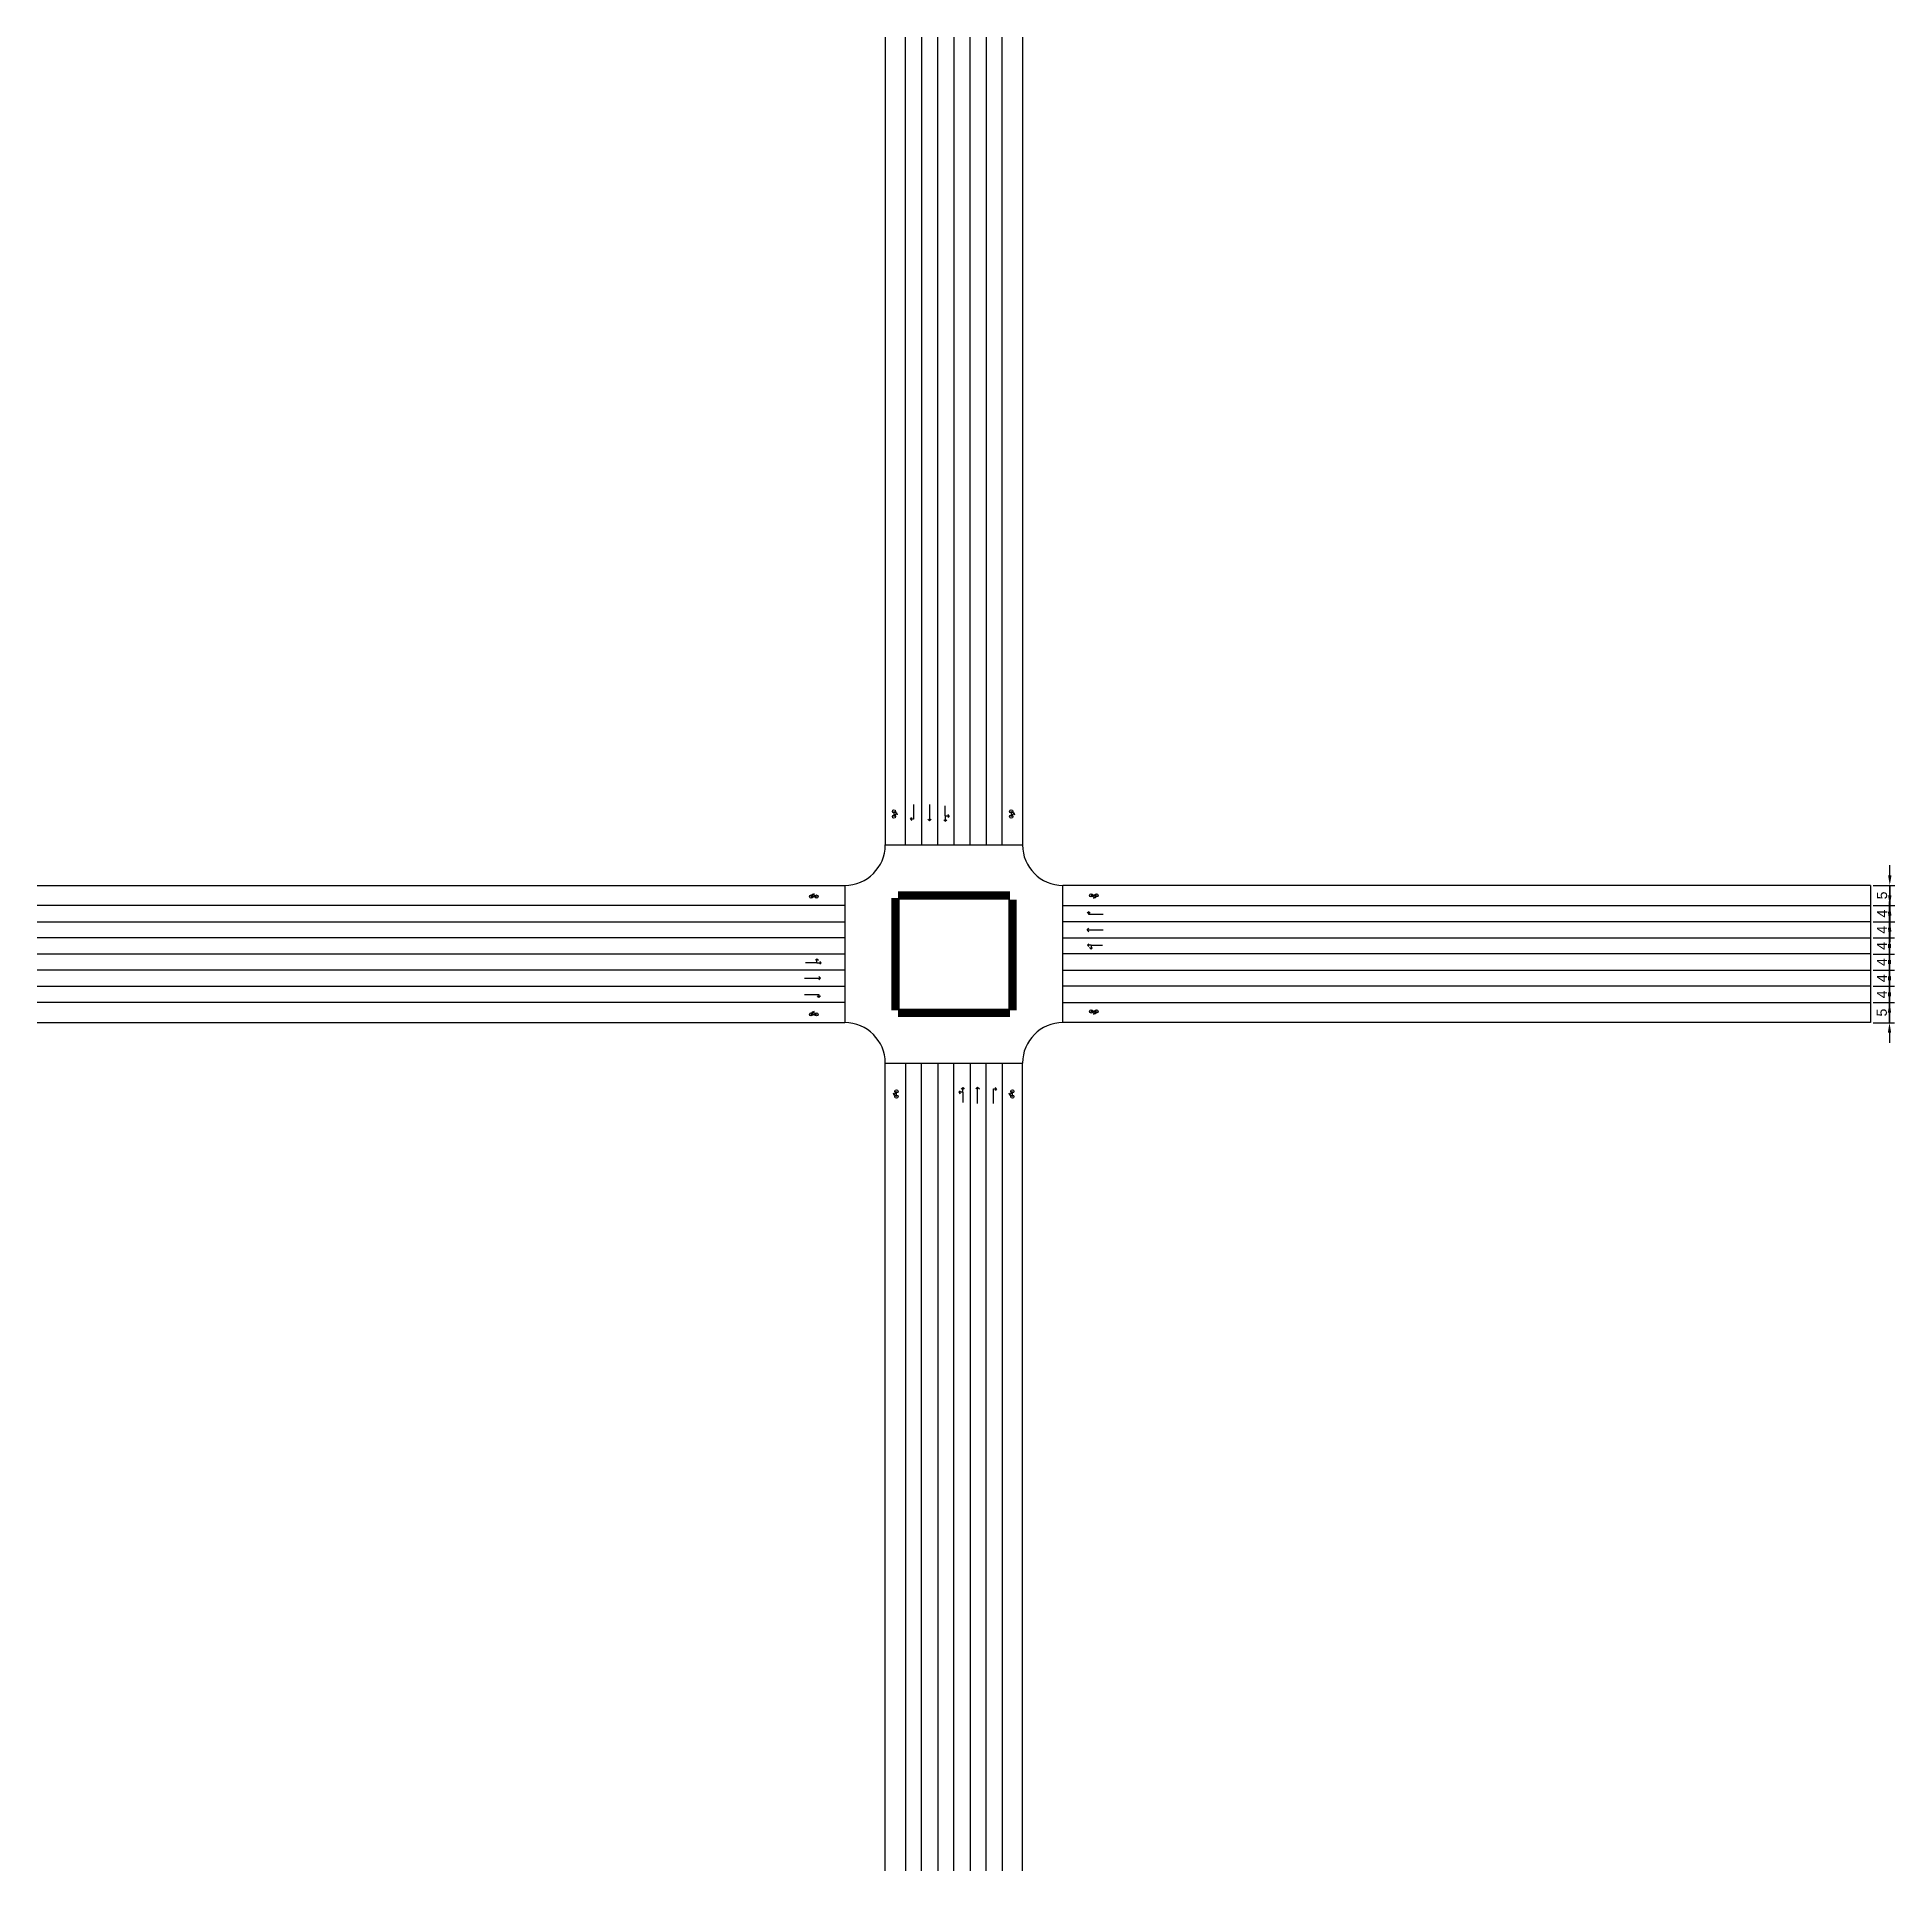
# Model space of a CAD drawing. Header units: millimetres. Extents: x 6201 to 6661, y 4861 to 5315.
import ezdxf

# ---------------------------------------------------------------- set-up
doc = ezdxf.new("R2010")
doc.units = ezdxf.units.MM
doc.styles.get("Standard").update_dxf_attribs({"font": 'arial.ttf'})
doc.dimstyles.new('ISO-25', dxfattribs={"dimtxt": 2.5, "dimasz": 2.5, "dimexe": 1.25, "dimexo": 0.625, "dimtad": 1, "dimtxsty": 'Standard', "dimcen": 2.5, "dimadec": 0, "dimazin": 0, "dimtfac": 1, "dimtmove": 0, "dimatfit": 3, "dimfxl": 1, "dimarcsym": 0})

msp = doc.modelspace()

# ---------------------------------------------------------------- blocks, each defined once
blk = doc.blocks.new('*D2')
at = {"color": 0, "lineweight": -2, "transparency": 16777216}
for p, q in [((6660, 5107.86), (6660, 5110.36)), ((6655.86, 5105.36), (6661.25, 5105.36)), ((6660, 5105.36), (6660, 5100.36)), ((6655.86, 5100.36), (6661.25, 5100.36)), ((6660, 5097.86), (6660, 5095.36))]:
    blk.add_line(p, q, dxfattribs=at)
at = {"color": 0, "transparency": 16777216}
for points in [[(6659.58, 5107.86), (6660.42, 5107.86), (6660, 5105.36)], [(6659.58, 5097.86), (6660.42, 5097.86), (6660, 5100.36)]]:
    blk.add_solid(points, dxfattribs=at)
at = {"layer": 'Defpoints', "color": 0, "transparency": 16777216}
for p in [(6655.24, 5105.36), (6655.24, 5100.36), (6660, 5100.36)]:
    blk.add_point(p, dxfattribs=at)
at = {"color": 0, "transparency": 16777216, "insert": (6658.1, 5102.86), "char_height": 2.5, "attachment_point": 5, "rotation": 90}
blk.add_mtext('5', dxfattribs=at)
blk = doc.blocks.new('*D3')
at = {"color": 0, "lineweight": -2, "transparency": 16777216}
for p, q in [((6660, 5102.86), (6660, 5105.36)), ((6655.86, 5100.36), (6661.25, 5100.36)), ((6660, 5100.36), (6660, 5096.36)), ((6655.86, 5096.36), (6661.25, 5096.36)), ((6660, 5093.86), (6660, 5091.36))]:
    blk.add_line(p, q, dxfattribs=at)
at = {"color": 0, "transparency": 16777216}
for points in [[(6659.58, 5102.86), (6660.42, 5102.86), (6660, 5100.36)], [(6659.58, 5093.86), (6660.42, 5093.86), (6660, 5096.36)]]:
    blk.add_solid(points, dxfattribs=at)
at = {"layer": 'Defpoints', "color": 0, "transparency": 16777216}
for p in [(6655.24, 5100.36), (6655.24, 5096.36), (6660, 5096.36)]:
    blk.add_point(p, dxfattribs=at)
at = {"color": 0, "transparency": 16777216, "insert": (6658.12, 5098.36), "char_height": 2.5, "attachment_point": 5, "rotation": 90}
blk.add_mtext('4', dxfattribs=at)
blk = doc.blocks.new('*D4')
at = {"color": 0, "lineweight": -2, "transparency": 16777216}
for p, q in [((6659.93, 5094.86), (6659.93, 5097.36)), ((6655.86, 5092.36), (6661.18, 5092.36)), ((6659.93, 5092.36), (6659.93, 5088.36)), ((6655.86, 5088.36), (6661.18, 5088.36)), ((6659.93, 5085.86), (6659.93, 5083.36))]:
    blk.add_line(p, q, dxfattribs=at)
at = {"color": 0, "transparency": 16777216}
for points in [[(6659.51, 5094.86), (6660.34, 5094.86), (6659.93, 5092.36)], [(6659.51, 5085.86), (6660.34, 5085.86), (6659.93, 5088.36)]]:
    blk.add_solid(points, dxfattribs=at)
at = {"layer": 'Defpoints', "color": 0, "transparency": 16777216}
for p in [(6655.24, 5092.36), (6655.24, 5088.36), (6659.93, 5088.36)]:
    blk.add_point(p, dxfattribs=at)
at = {"color": 0, "transparency": 16777216, "insert": (6658.05, 5090.36), "char_height": 2.5, "attachment_point": 5, "rotation": 90}
blk.add_mtext('4', dxfattribs=at)
blk = doc.blocks.new('*D5')
at = {"color": 0, "lineweight": -2, "transparency": 16777216}
for p, q in [((6659.93, 5098.86), (6659.93, 5101.36)), ((6655.86, 5096.36), (6661.18, 5096.36)), ((6655.86, 5092.36), (6661.18, 5092.36)), ((6659.93, 5096.36), (6659.93, 5092.36)), ((6659.93, 5089.86), (6659.93, 5087.36))]:
    blk.add_line(p, q, dxfattribs=at)
at = {"color": 0, "transparency": 16777216}
for points in [[(6659.51, 5098.86), (6660.34, 5098.86), (6659.93, 5096.36)], [(6659.51, 5089.86), (6660.34, 5089.86), (6659.93, 5092.36)]]:
    blk.add_solid(points, dxfattribs=at)
at = {"layer": 'Defpoints', "color": 0, "transparency": 16777216}
for p in [(6655.24, 5096.36), (6655.24, 5092.36), (6659.93, 5092.36)]:
    blk.add_point(p, dxfattribs=at)
at = {"color": 0, "transparency": 16777216, "insert": (6658.05, 5094.36), "char_height": 2.5, "attachment_point": 5, "rotation": 90}
blk.add_mtext('4', dxfattribs=at)
blk = doc.blocks.new('*D6')
at = {"color": 0, "lineweight": -2, "transparency": 16777216}
for p, q in [((6659.93, 5090.86), (6659.93, 5093.36)), ((6655.86, 5088.36), (6661.18, 5088.36)), ((6659.93, 5084.36), (6659.93, 5088.36)), ((6655.86, 5084.36), (6661.18, 5084.36)), ((6659.93, 5081.86), (6659.93, 5079.36))]:
    blk.add_line(p, q, dxfattribs=at)
at = {"color": 0, "transparency": 16777216}
for points in [[(6659.51, 5090.86), (6660.34, 5090.86), (6659.93, 5088.36)], [(6659.51, 5081.86), (6660.34, 5081.86), (6659.93, 5084.36)]]:
    blk.add_solid(points, dxfattribs=at)
at = {"layer": 'Defpoints', "color": 0, "transparency": 16777216}
for p in [(6655.24, 5088.36), (6659.93, 5088.36), (6655.24, 5084.36)]:
    blk.add_point(p, dxfattribs=at)
at = {"color": 0, "transparency": 16777216, "insert": (6658.05, 5086.36), "char_height": 2.5, "attachment_point": 5, "rotation": 90}
blk.add_mtext('4', dxfattribs=at)
blk = doc.blocks.new('*D7')
at = {"color": 0, "lineweight": -2, "transparency": 16777216}
for p, q in [((6659.93, 5086.86), (6659.93, 5089.36)), ((6655.86, 5084.36), (6661.18, 5084.36)), ((6659.93, 5080.36), (6659.93, 5084.36)), ((6655.86, 5080.36), (6661.18, 5080.36)), ((6659.93, 5077.86), (6659.93, 5075.36))]:
    blk.add_line(p, q, dxfattribs=at)
at = {"color": 0, "transparency": 16777216}
for points in [[(6659.51, 5086.86), (6660.34, 5086.86), (6659.93, 5084.36)], [(6659.51, 5077.86), (6660.34, 5077.86), (6659.93, 5080.36)]]:
    blk.add_solid(points, dxfattribs=at)
at = {"layer": 'Defpoints', "color": 0, "transparency": 16777216}
for p in [(6655.24, 5084.36), (6659.93, 5084.36), (6655.24, 5080.36)]:
    blk.add_point(p, dxfattribs=at)
at = {"color": 0, "transparency": 16777216, "insert": (6658.05, 5082.36), "char_height": 2.5, "attachment_point": 5, "rotation": 90}
blk.add_mtext('4', dxfattribs=at)
blk = doc.blocks.new('*D8')
at = {"color": 0, "lineweight": -2, "transparency": 16777216}
for p, q in [((6659.93, 5082.86), (6659.93, 5085.36)), ((6655.86, 5080.36), (6661.18, 5080.36)), ((6659.93, 5076.36), (6659.93, 5080.36)), ((6655.86, 5076.36), (6661.18, 5076.36)), ((6659.93, 5073.86), (6659.93, 5071.36))]:
    blk.add_line(p, q, dxfattribs=at)
at = {"color": 0, "transparency": 16777216}
for points in [[(6659.51, 5082.86), (6660.34, 5082.86), (6659.93, 5080.36)], [(6659.51, 5073.86), (6660.34, 5073.86), (6659.93, 5076.36)]]:
    blk.add_solid(points, dxfattribs=at)
at = {"layer": 'Defpoints', "color": 0, "transparency": 16777216}
for p in [(6655.24, 5080.36), (6659.93, 5080.36), (6655.24, 5076.36)]:
    blk.add_point(p, dxfattribs=at)
at = {"color": 0, "transparency": 16777216, "insert": (6658.05, 5078.36), "char_height": 2.5, "attachment_point": 5, "rotation": 90}
blk.add_mtext('4', dxfattribs=at)
blk = doc.blocks.new('*D9')
at = {"color": 0, "lineweight": -2, "transparency": 16777216}
for p, q in [((6659.93, 5078.86), (6659.93, 5081.36)), ((6655.86, 5076.36), (6661.18, 5076.36)), ((6659.93, 5071.36), (6659.93, 5076.36)), ((6655.86, 5071.36), (6661.18, 5071.36)), ((6659.93, 5068.86), (6659.93, 5066.36))]:
    blk.add_line(p, q, dxfattribs=at)
at = {"color": 0, "transparency": 16777216}
for points in [[(6659.51, 5078.86), (6660.34, 5078.86), (6659.93, 5076.36)], [(6659.51, 5068.86), (6660.34, 5068.86), (6659.93, 5071.36)]]:
    blk.add_solid(points, dxfattribs=at)
at = {"layer": 'Defpoints', "color": 0, "transparency": 16777216}
for p in [(6655.24, 5076.36), (6659.93, 5076.36), (6655.24, 5071.36)]:
    blk.add_point(p, dxfattribs=at)
at = {"color": 0, "transparency": 16777216, "insert": (6658.03, 5073.86), "char_height": 2.5, "attachment_point": 5, "rotation": 90}
blk.add_mtext('5', dxfattribs=at)

# ---------------------------------------------------------------- dimensions: what is measured, and where the dimension line sits
for base, p1, p2, picture, middle in [((6660, 5100.362), (6655.239, 5105.362), (6655.239, 5100.362), '*D2', (6658.103, 5102.862)), ((6660, 5096.362), (6655.239, 5100.362), (6655.239, 5096.362), '*D3', (6658.125, 5098.362)), ((6659.928, 5092.362), (6655.239, 5096.362), (6655.239, 5092.362), '*D5', (6658.053, 5094.362)), ((6659.928, 5088.362), (6655.239, 5092.362), (6655.239, 5088.362), '*D4', (6658.053, 5090.362)), ((6659.928, 5088.362), (6655.239, 5084.362), (6655.239, 5088.362), '*D6', (6658.053, 5086.362)), ((6659.928, 5084.362), (6655.239, 5080.362), (6655.239, 5084.362), '*D7', (6658.053, 5082.362)), ((6659.928, 5080.362), (6655.239, 5076.362), (6655.239, 5080.362), '*D8', (6658.053, 5078.362)), ((6659.928, 5076.362), (6655.239, 5071.362), (6655.239, 5076.362), '*D9', (6658.032, 5073.862))]:
    dim = msp.add_linear_dim(base=base, p1=p1, p2=p2, angle=90, dimstyle='ISO-25')
    dim.commit()
    dim.dimension.update_dxf_attribs({"geometry": picture, "text_midpoint": middle})

# ---------------------------------------------------------------- linework, layer by layer
for p, q in [((6411.239, 5315.362), (6411.239, 5115.362)), ((6416.239, 5115.362), (6416.239, 5315.362)), ((6420.239, 5315.362), (6420.239, 5115.362)), ((6424.239, 5115.362), (6424.239, 5315.362)), ((6428.239, 5315.362), (6428.239, 5115.362)), ((6432.239, 5115.362), (6432.239, 5315.362)), ((6436.239, 5315.362), (6436.239, 5115.362)), ((6440.239, 5115.362), (6440.239, 5315.362)), ((6445.239, 5315.362), (6445.239, 5115.362)), ((6418.238, 5125.357), (6418.238, 5121.764)), ((6422.219, 5125.357), (6422.219, 5121.357)), ((6426.118, 5122.533), (6426.118, 5125.075)), ((6413.414, 5123.674), (6413.414, 5122.374)), ((6413.414, 5123.674), (6414.013, 5123.274)), ((6414.013, 5123.274), (6413.414, 5122.374)), ((6414.013, 5123.274), (6414.189, 5122.839)), ((6417.508, 5121.764), (6417.861, 5122.118)), ((6418.238, 5121.764), (6417.508, 5121.764)), ((6417.508, 5121.764), (6417.861, 5121.411)), ((6422.219, 5121.357), (6421.794, 5121.781)), ((6422.219, 5121.357), (6422.643, 5121.781)), ((6426.118, 5121.238), (6425.765, 5121.592)), ((6426.118, 5122.533), (6426.848, 5122.533)), ((6426.118, 5122.533), (6426.118, 5121.238)), ((6426.118, 5121.238), (6426.472, 5121.592)), ((6427.074, 5122.533), (6426.72, 5122.887)), ((6427.074, 5122.533), (6426.72, 5122.18)), ((6426.848, 5122.533), (6427.074, 5122.533)), ((6442.453, 5123.674), (6442.453, 5122.374)), ((6442.453, 5123.674), (6443.052, 5123.274)), ((6443.052, 5123.274), (6442.453, 5122.374)), ((6443.052, 5123.274), (6443.228, 5122.839)), ((6411.239, 5115.362), (6445.239, 5115.362)), ((6201.239, 5105.362), (6401.239, 5105.362)), ((6392.927, 5102.575), (6393.327, 5103.174)), ((6392.927, 5102.575), (6394.227, 5102.575)), ((6393.327, 5103.174), (6393.762, 5103.35)), ((6393.327, 5103.174), (6394.227, 5102.575)), ((6401.239, 5105.362), (6401.239, 5071.362)), ((6655.239, 5105.362), (6455.239, 5105.362)), ((6455.239, 5071.362), (6455.239, 5105.362)), ((6463.552, 5102.875), (6462.252, 5102.875)), ((6463.152, 5102.277), (6462.252, 5102.875)), ((6463.152, 5102.277), (6462.716, 5102.1)), ((6463.552, 5102.875), (6463.152, 5102.277)), ((6655.239, 5105.362), (6655.239, 5071.362)), ((6401.239, 5100.362), (6201.239, 5100.362)), ((6455.239, 5100.362), (6655.239, 5100.362)), ((6461.642, 5098.841), (6461.288, 5098.487)), ((6461.642, 5098.11), (6461.642, 5098.841)), ((6461.642, 5098.841), (6461.995, 5098.487)), ((6465.235, 5098.11), (6461.642, 5098.11)), ((6201.239, 5096.362), (6401.239, 5096.362)), ((6401.239, 5092.362), (6201.239, 5092.362)), ((6655.239, 5096.362), (6455.239, 5096.362)), ((6455.239, 5092.362), (6655.239, 5092.362)), ((6461.235, 5094.297), (6461.659, 5094.722)), ((6465.235, 5094.297), (6461.235, 5094.297)), ((6461.235, 5094.297), (6461.659, 5093.873)), ((6201.239, 5088.362), (6401.239, 5088.362)), ((6655.239, 5088.362), (6455.239, 5088.362)), ((6461.299, 5090.549), (6461.653, 5090.902)), ((6462.217, 5090.549), (6461.299, 5090.549)), ((6461.299, 5090.549), (6461.653, 5090.195)), ((6462.217, 5089.593), (6461.864, 5089.947)), ((6462.217, 5090.549), (6462.217, 5089.819)), ((6462.217, 5090.549), (6465.05, 5090.549)), ((6462.217, 5089.593), (6462.571, 5089.947)), ((6462.217, 5089.819), (6462.217, 5089.593)), ((6401.239, 5084.362), (6201.239, 5084.362)), ((6394.339, 5086.193), (6391.531, 5086.193)), ((6394.339, 5087.148), (6393.985, 5086.795)), ((6394.339, 5086.923), (6394.339, 5087.148)), ((6394.339, 5087.148), (6394.692, 5086.795)), ((6394.339, 5086.193), (6394.339, 5086.923)), ((6394.339, 5086.193), (6395.421, 5086.193)), ((6395.421, 5086.193), (6395.068, 5086.546)), ((6395.421, 5086.193), (6395.068, 5085.839)), ((6455.239, 5084.362), (6655.239, 5084.362)), ((6201.239, 5080.362), (6401.239, 5080.362)), ((6391.244, 5082.37), (6395.244, 5082.37)), ((6395.244, 5082.37), (6394.82, 5082.794)), ((6395.244, 5082.37), (6394.82, 5081.946)), ((6655.239, 5080.362), (6455.239, 5080.362)), ((6401.239, 5076.362), (6201.239, 5076.362)), ((6391.244, 5078.35), (6394.837, 5078.35)), ((6392.927, 5073.418), (6393.327, 5074.017)), ((6393.327, 5074.017), (6393.762, 5074.193)), ((6393.327, 5074.017), (6394.227, 5073.418)), ((6394.837, 5077.619), (6394.483, 5077.973)), ((6394.837, 5078.35), (6394.837, 5077.619)), ((6394.837, 5077.619), (6395.19, 5077.973)), ((6455.239, 5076.362), (6655.239, 5076.362)), ((6463.552, 5074.148), (6462.252, 5074.148)), ((6463.152, 5073.55), (6462.252, 5074.148)), ((6463.552, 5074.148), (6463.152, 5073.55)), ((6201.239, 5071.362), (6401.239, 5071.362)), ((6392.927, 5073.418), (6394.227, 5073.418)), ((6655.239, 5071.362), (6455.239, 5071.362)), ((6463.152, 5073.55), (6462.716, 5073.373)), ((6411.239, 4861.362), (6411.239, 5061.362)), ((6411.239, 5061.362), (6445.239, 5061.362)), ((6416.239, 5061.362), (6416.239, 4861.362)), ((6420.239, 4861.362), (6420.239, 5061.362)), ((6424.239, 5061.362), (6424.239, 4861.362)), ((6428.239, 4861.362), (6428.239, 5061.362)), ((6432.239, 5061.362), (6432.239, 4861.362)), ((6436.239, 4861.362), (6436.239, 5061.362)), ((6440.239, 5061.362), (6440.239, 4861.362)), ((6445.239, 4861.362), (6445.239, 5061.362)), ((6413.427, 5053.449), (6413.251, 5053.885)), ((6413.427, 5053.449), (6414.026, 5054.349)), ((6414.026, 5053.049), (6413.427, 5053.449)), ((6414.026, 5053.049), (6414.026, 5054.349)), ((6429.473, 5054.124), (6429.826, 5054.477)), ((6429.698, 5054.124), (6429.473, 5054.124)), ((6429.473, 5054.124), (6429.826, 5053.77)), ((6430.428, 5054.124), (6429.698, 5054.124)), ((6430.428, 5055.286), (6430.074, 5054.933)), ((6430.428, 5054.124), (6430.428, 5055.286)), ((6430.428, 5055.286), (6430.782, 5054.933)), ((6430.428, 5054.124), (6430.428, 5051.562)), ((6434.127, 5055.366), (6433.703, 5054.942)), ((6434.127, 5051.366), (6434.127, 5055.366)), ((6434.127, 5055.366), (6434.552, 5054.942)), ((6438.073, 5051.366), (6438.073, 5054.959)), ((6438.073, 5054.959), (6438.804, 5054.959)), ((6438.804, 5054.959), (6438.451, 5055.313)), ((6438.804, 5054.959), (6438.451, 5054.606)), ((6442.124, 5053.449), (6441.947, 5053.885)), ((6442.124, 5053.449), (6442.722, 5054.349)), ((6442.722, 5053.049), (6442.124, 5053.449)), ((6442.722, 5053.049), (6442.722, 5054.349))]:
    msp.add_line(p, q)
at = {"lineweight": 211}
for p, q in [((6413.776, 5101.824), (6412.776, 5101.824)), ((6413.776, 5101.824), (6414.776, 5101.824)), ((6414.776, 5103.324), (6414.776, 5103.824)), ((6414.776, 5102.824), (6414.776, 5103.324)), ((6414.776, 5102.824), (6414.776, 5102.324)), ((6414.776, 5102.324), (6414.776, 5101.824)), ((6415.276, 5103.324), (6415.276, 5103.824)), ((6415.276, 5102.824), (6415.276, 5103.324)), ((6415.276, 5102.824), (6415.276, 5102.324)), ((6415.276, 5102.324), (6415.276, 5101.824)), ((6415.776, 5103.324), (6415.776, 5103.824)), ((6415.776, 5102.824), (6415.776, 5103.324)), ((6415.776, 5102.824), (6415.776, 5102.324)), ((6415.776, 5102.324), (6415.776, 5101.824)), ((6416.276, 5103.324), (6416.276, 5103.824)), ((6416.276, 5102.824), (6416.276, 5103.324)), ((6416.276, 5102.824), (6416.276, 5102.324)), ((6416.276, 5102.324), (6416.276, 5101.824)), ((6416.776, 5103.324), (6416.776, 5103.824)), ((6416.776, 5102.824), (6416.776, 5103.324)), ((6416.776, 5102.824), (6416.776, 5102.324)), ((6416.776, 5102.324), (6416.776, 5101.824)), ((6417.276, 5103.324), (6417.276, 5103.824)), ((6417.276, 5102.824), (6417.276, 5103.324)), ((6417.276, 5102.824), (6417.276, 5102.324)), ((6417.276, 5102.324), (6417.276, 5101.824)), ((6417.776, 5103.324), (6417.776, 5103.824)), ((6417.776, 5102.824), (6417.776, 5103.324)), ((6417.776, 5102.824), (6417.776, 5102.324)), ((6417.776, 5102.324), (6417.776, 5101.824)), ((6418.276, 5103.324), (6418.276, 5103.824)), ((6418.276, 5102.824), (6418.276, 5103.324)), ((6418.276, 5102.824), (6418.276, 5102.324)), ((6418.276, 5102.324), (6418.276, 5101.824)), ((6418.776, 5103.324), (6418.776, 5103.824)), ((6418.776, 5102.824), (6418.776, 5103.324)), ((6418.776, 5102.824), (6418.776, 5102.324)), ((6418.776, 5102.324), (6418.776, 5101.824)), ((6419.276, 5103.324), (6419.276, 5103.824)), ((6419.276, 5102.824), (6419.276, 5103.324)), ((6419.276, 5102.824), (6419.276, 5102.324)), ((6419.276, 5102.324), (6419.276, 5101.824)), ((6419.776, 5103.324), (6419.776, 5103.824)), ((6419.776, 5102.824), (6419.776, 5103.324)), ((6419.776, 5102.824), (6419.776, 5102.324)), ((6419.776, 5102.324), (6419.776, 5101.824)), ((6420.276, 5103.324), (6420.276, 5103.824)), ((6420.276, 5102.824), (6420.276, 5103.324)), ((6420.276, 5102.824), (6420.276, 5102.324)), ((6420.276, 5102.324), (6420.276, 5101.824)), ((6420.776, 5103.324), (6420.776, 5103.824)), ((6420.776, 5102.824), (6420.776, 5103.324)), ((6420.776, 5102.824), (6420.776, 5102.324)), ((6420.776, 5102.324), (6420.776, 5101.824)), ((6421.276, 5103.324), (6421.276, 5103.824)), ((6421.276, 5102.824), (6421.276, 5103.324)), ((6421.276, 5102.824), (6421.276, 5102.324)), ((6421.276, 5102.324), (6421.276, 5101.824)), ((6421.776, 5103.324), (6421.776, 5103.824)), ((6421.776, 5102.824), (6421.776, 5103.324)), ((6421.776, 5102.824), (6421.776, 5102.324)), ((6421.776, 5102.324), (6421.776, 5101.824)), ((6422.276, 5103.324), (6422.276, 5103.824)), ((6422.276, 5102.824), (6422.276, 5103.324)), ((6422.276, 5102.824), (6422.276, 5102.324)), ((6422.276, 5102.324), (6422.276, 5101.824)), ((6422.776, 5103.324), (6422.776, 5103.824)), ((6422.776, 5102.824), (6422.776, 5103.324)), ((6422.776, 5102.824), (6422.776, 5102.324)), ((6422.776, 5102.324), (6422.776, 5101.824)), ((6423.276, 5103.324), (6423.276, 5103.824)), ((6423.276, 5102.824), (6423.276, 5103.324)), ((6423.276, 5102.824), (6423.276, 5102.324)), ((6423.276, 5102.324), (6423.276, 5101.824)), ((6423.776, 5103.324), (6423.776, 5103.824)), ((6423.776, 5102.824), (6423.776, 5103.324)), ((6423.776, 5102.824), (6423.776, 5102.324)), ((6423.776, 5102.324), (6423.776, 5101.824)), ((6424.276, 5103.324), (6424.276, 5103.824)), ((6424.276, 5102.824), (6424.276, 5103.324)), ((6424.276, 5102.824), (6424.276, 5102.324)), ((6424.276, 5102.324), (6424.276, 5101.824)), ((6424.776, 5103.324), (6424.776, 5103.824)), ((6424.776, 5102.824), (6424.776, 5103.324)), ((6424.776, 5102.824), (6424.776, 5102.324)), ((6424.776, 5102.324), (6424.776, 5101.824)), ((6425.276, 5103.324), (6425.276, 5103.824)), ((6425.276, 5102.824), (6425.276, 5103.324)), ((6425.276, 5102.824), (6425.276, 5102.324)), ((6425.276, 5102.324), (6425.276, 5101.824)), ((6425.776, 5103.324), (6425.776, 5103.824)), ((6425.776, 5102.824), (6425.776, 5103.324)), ((6425.776, 5102.824), (6425.776, 5102.324)), ((6425.776, 5102.324), (6425.776, 5101.824)), ((6426.276, 5103.324), (6426.276, 5103.824)), ((6426.276, 5102.824), (6426.276, 5103.324)), ((6426.276, 5102.824), (6426.276, 5102.324)), ((6426.276, 5102.324), (6426.276, 5101.824)), ((6426.776, 5103.324), (6426.776, 5103.824)), ((6426.776, 5102.824), (6426.776, 5103.324)), ((6426.776, 5102.824), (6426.776, 5102.324)), ((6426.776, 5102.324), (6426.776, 5101.824)), ((6427.276, 5103.324), (6427.276, 5103.824)), ((6427.276, 5102.824), (6427.276, 5103.324)), ((6427.276, 5102.824), (6427.276, 5102.324)), ((6427.276, 5102.324), (6427.276, 5101.824)), ((6427.776, 5103.324), (6427.776, 5103.824)), ((6427.776, 5102.824), (6427.776, 5103.324)), ((6427.776, 5102.824), (6427.776, 5102.324)), ((6427.776, 5102.324), (6427.776, 5101.824)), ((6428.276, 5103.324), (6428.276, 5103.824)), ((6428.276, 5102.824), (6428.276, 5103.324)), ((6428.276, 5102.824), (6428.276, 5102.324)), ((6428.276, 5102.324), (6428.276, 5101.824)), ((6428.776, 5103.324), (6428.776, 5103.824)), ((6428.776, 5102.824), (6428.776, 5103.324)), ((6428.776, 5102.824), (6428.776, 5102.324)), ((6428.776, 5102.324), (6428.776, 5101.824)), ((6429.276, 5103.324), (6429.276, 5103.824)), ((6429.276, 5102.824), (6429.276, 5103.324)), ((6429.276, 5102.824), (6429.276, 5102.324)), ((6429.276, 5102.324), (6429.276, 5101.824)), ((6429.776, 5103.324), (6429.776, 5103.824)), ((6429.776, 5102.824), (6429.776, 5103.324)), ((6429.776, 5102.824), (6429.776, 5102.324)), ((6429.776, 5102.324), (6429.776, 5101.824)), ((6430.276, 5103.324), (6430.276, 5103.824)), ((6430.276, 5102.824), (6430.276, 5103.324)), ((6430.276, 5102.824), (6430.276, 5102.324)), ((6430.276, 5102.324), (6430.276, 5101.824)), ((6430.776, 5103.324), (6430.776, 5103.824)), ((6430.776, 5102.824), (6430.776, 5103.324)), ((6430.776, 5102.824), (6430.776, 5102.324)), ((6430.776, 5102.324), (6430.776, 5101.824)), ((6431.276, 5103.324), (6431.276, 5103.824)), ((6431.276, 5102.824), (6431.276, 5103.324)), ((6431.276, 5102.824), (6431.276, 5102.324)), ((6431.276, 5102.324), (6431.276, 5101.824)), ((6431.776, 5103.324), (6431.776, 5103.824)), ((6431.776, 5102.824), (6431.776, 5103.324)), ((6431.776, 5102.824), (6431.776, 5102.324)), ((6431.776, 5102.324), (6431.776, 5101.824)), ((6432.276, 5103.324), (6432.276, 5103.824)), ((6432.276, 5102.824), (6432.276, 5103.324)), ((6432.276, 5102.824), (6432.276, 5102.324)), ((6432.276, 5102.324), (6432.276, 5101.824)), ((6432.776, 5103.324), (6432.776, 5103.824)), ((6432.776, 5102.824), (6432.776, 5103.324)), ((6432.776, 5102.824), (6432.776, 5102.324)), ((6432.776, 5102.324), (6432.776, 5101.824)), ((6433.276, 5102.824), (6433.276, 5103.824)), ((6433.276, 5102.824), (6433.276, 5101.824)), ((6433.776, 5103.324), (6433.776, 5103.824)), ((6433.776, 5102.824), (6433.776, 5103.324)), ((6433.776, 5102.824), (6433.776, 5102.324)), ((6433.776, 5102.324), (6433.776, 5101.824)), ((6434.276, 5103.324), (6434.276, 5103.824)), ((6434.276, 5102.824), (6434.276, 5103.324)), ((6434.276, 5102.824), (6434.276, 5102.324)), ((6434.276, 5102.324), (6434.276, 5101.824)), ((6434.776, 5103.324), (6434.776, 5103.824)), ((6434.776, 5102.824), (6434.776, 5103.324)), ((6434.776, 5102.824), (6434.776, 5102.324)), ((6434.776, 5102.324), (6434.776, 5101.824)), ((6435.276, 5103.324), (6435.276, 5103.824)), ((6435.276, 5102.824), (6435.276, 5103.324)), ((6435.276, 5102.824), (6435.276, 5102.324)), ((6435.276, 5102.324), (6435.276, 5101.824)), ((6435.776, 5103.324), (6435.776, 5103.824)), ((6435.776, 5102.824), (6435.776, 5103.324)), ((6435.776, 5102.824), (6435.776, 5102.324)), ((6435.776, 5102.324), (6435.776, 5101.824)), ((6436.276, 5103.324), (6436.276, 5103.824)), ((6436.276, 5102.824), (6436.276, 5103.324)), ((6436.276, 5102.824), (6436.276, 5102.324)), ((6436.276, 5102.324), (6436.276, 5101.824)), ((6436.776, 5103.324), (6436.776, 5103.824)), ((6436.776, 5102.824), (6436.776, 5103.324)), ((6436.776, 5102.824), (6436.776, 5102.324)), ((6436.776, 5102.324), (6436.776, 5101.824)), ((6437.276, 5103.324), (6437.276, 5103.824)), ((6437.276, 5102.824), (6437.276, 5103.324)), ((6437.276, 5102.824), (6437.276, 5102.324)), ((6437.276, 5102.324), (6437.276, 5101.824)), ((6437.776, 5103.324), (6437.776, 5103.824)), ((6437.776, 5102.824), (6437.776, 5103.324)), ((6437.776, 5102.824), (6437.776, 5102.324)), ((6437.776, 5102.324), (6437.776, 5101.824)), ((6438.276, 5103.324), (6438.276, 5103.824)), ((6438.276, 5102.824), (6438.276, 5103.324)), ((6438.276, 5102.824), (6438.276, 5102.324)), ((6438.276, 5102.324), (6438.276, 5101.824)), ((6438.776, 5103.324), (6438.776, 5103.824)), ((6438.776, 5102.824), (6438.776, 5103.324)), ((6438.776, 5102.824), (6438.776, 5102.324)), ((6438.776, 5102.324), (6438.776, 5101.824)), ((6439.276, 5103.324), (6439.276, 5103.824)), ((6439.276, 5102.824), (6439.276, 5103.324)), ((6439.276, 5102.824), (6439.276, 5102.324)), ((6439.276, 5102.324), (6439.276, 5101.824)), ((6439.776, 5103.324), (6439.776, 5103.824)), ((6439.776, 5102.824), (6439.776, 5103.324)), ((6439.776, 5102.824), (6439.776, 5102.324)), ((6439.776, 5102.324), (6439.776, 5101.824)), ((6440.276, 5103.324), (6440.276, 5103.824)), ((6440.276, 5102.824), (6440.276, 5103.324)), ((6440.276, 5102.824), (6440.276, 5102.324)), ((6440.276, 5102.324), (6440.276, 5101.824)), ((6440.776, 5103.324), (6440.776, 5103.824)), ((6440.776, 5102.824), (6440.776, 5103.324)), ((6440.776, 5102.824), (6440.776, 5102.324)), ((6440.776, 5102.324), (6440.776, 5101.824)), ((6441.276, 5103.324), (6441.276, 5103.824)), ((6441.276, 5102.824), (6441.276, 5103.324)), ((6441.276, 5102.824), (6441.276, 5102.324)), ((6441.276, 5102.324), (6441.276, 5101.824)), ((6441.776, 5103.324), (6441.776, 5103.824)), ((6441.776, 5102.824), (6441.776, 5103.324)), ((6441.776, 5102.824), (6441.776, 5102.324)), ((6441.776, 5102.324), (6441.776, 5101.824)), ((6413.276, 5101.324), (6412.776, 5101.324)), ((6413.276, 5100.824), (6412.776, 5100.824)), ((6413.276, 5100.324), (6412.776, 5100.324)), ((6413.276, 5099.824), (6412.776, 5099.824)), ((6413.276, 5099.324), (6412.776, 5099.324)), ((6413.276, 5098.824), (6412.776, 5098.824)), ((6413.276, 5098.324), (6412.776, 5098.324)), ((6413.276, 5097.824), (6412.776, 5097.824)), ((6413.276, 5097.324), (6412.776, 5097.324)), ((6413.776, 5101.324), (6413.276, 5101.324)), ((6413.776, 5100.824), (6413.276, 5100.824)), ((6413.776, 5100.324), (6413.276, 5100.324)), ((6413.776, 5099.824), (6413.276, 5099.824)), ((6413.776, 5099.324), (6413.276, 5099.324)), ((6413.776, 5098.824), (6413.276, 5098.824)), ((6413.776, 5098.324), (6413.276, 5098.324)), ((6413.776, 5097.824), (6413.276, 5097.824)), ((6413.776, 5097.324), (6413.276, 5097.324)), ((6413.776, 5101.324), (6414.276, 5101.324)), ((6413.776, 5100.824), (6414.276, 5100.824)), ((6413.776, 5100.324), (6414.276, 5100.324)), ((6413.776, 5099.824), (6414.276, 5099.824)), ((6413.776, 5099.324), (6414.276, 5099.324)), ((6413.776, 5098.824), (6414.276, 5098.824)), ((6413.776, 5098.324), (6414.276, 5098.324)), ((6413.776, 5097.824), (6414.276, 5097.824)), ((6413.776, 5097.324), (6414.276, 5097.324)), ((6414.276, 5101.324), (6414.776, 5101.324)), ((6414.276, 5100.824), (6414.776, 5100.824)), ((6414.276, 5100.324), (6414.776, 5100.324)), ((6414.276, 5099.824), (6414.776, 5099.824)), ((6414.276, 5099.324), (6414.776, 5099.324)), ((6414.276, 5098.824), (6414.776, 5098.824)), ((6414.276, 5098.324), (6414.776, 5098.324)), ((6414.276, 5097.824), (6414.776, 5097.824)), ((6414.276, 5097.324), (6414.776, 5097.324)), ((6442.276, 5101.424), (6441.776, 5101.424)), ((6442.276, 5100.824), (6441.776, 5100.824)), ((6442.276, 5100.324), (6441.776, 5100.324)), ((6442.276, 5099.824), (6441.776, 5099.824)), ((6442.276, 5099.324), (6441.776, 5099.324)), ((6442.276, 5098.824), (6441.776, 5098.824)), ((6442.276, 5098.324), (6441.776, 5098.324)), ((6442.276, 5097.824), (6441.776, 5097.824)), ((6442.276, 5097.324), (6441.776, 5097.324)), ((6442.776, 5101.424), (6442.276, 5101.424)), ((6442.776, 5100.824), (6442.276, 5100.824)), ((6442.776, 5100.324), (6442.276, 5100.324)), ((6442.776, 5099.824), (6442.276, 5099.824)), ((6442.776, 5099.324), (6442.276, 5099.324)), ((6442.776, 5098.824), (6442.276, 5098.824)), ((6442.776, 5098.324), (6442.276, 5098.324)), ((6442.776, 5097.824), (6442.276, 5097.824)), ((6442.776, 5097.324), (6442.276, 5097.324)), ((6442.776, 5101.424), (6443.276, 5101.424)), ((6442.776, 5100.824), (6443.276, 5100.824)), ((6442.776, 5100.324), (6443.276, 5100.324)), ((6442.776, 5099.824), (6443.276, 5099.824)), ((6442.776, 5099.324), (6443.276, 5099.324)), ((6442.776, 5098.824), (6443.276, 5098.824)), ((6442.776, 5098.324), (6443.276, 5098.324)), ((6442.776, 5097.824), (6443.276, 5097.824)), ((6442.776, 5097.324), (6443.276, 5097.324)), ((6443.276, 5101.424), (6443.776, 5101.424)), ((6443.276, 5100.824), (6443.776, 5100.824)), ((6443.276, 5100.324), (6443.776, 5100.324)), ((6443.276, 5099.824), (6443.776, 5099.824)), ((6443.276, 5099.324), (6443.776, 5099.324)), ((6443.276, 5098.824), (6443.776, 5098.824)), ((6443.276, 5098.324), (6443.776, 5098.324)), ((6443.276, 5097.824), (6443.776, 5097.824)), ((6443.276, 5097.324), (6443.776, 5097.324)), ((6413.276, 5096.824), (6412.776, 5096.824)), ((6413.276, 5096.324), (6412.776, 5096.324)), ((6413.276, 5095.824), (6412.776, 5095.824)), ((6413.276, 5095.324), (6412.776, 5095.324)), ((6413.276, 5094.824), (6412.776, 5094.824)), ((6413.276, 5094.324), (6412.776, 5094.324)), ((6413.276, 5093.824), (6412.776, 5093.824)), ((6413.276, 5093.324), (6412.776, 5093.324)), ((6413.276, 5092.824), (6412.776, 5092.824)), ((6413.276, 5092.324), (6412.776, 5092.324)), ((6413.776, 5096.824), (6413.276, 5096.824)), ((6413.776, 5096.324), (6413.276, 5096.324)), ((6413.776, 5095.824), (6413.276, 5095.824)), ((6413.776, 5095.324), (6413.276, 5095.324)), ((6413.776, 5094.824), (6413.276, 5094.824)), ((6413.776, 5094.324), (6413.276, 5094.324)), ((6413.776, 5093.824), (6413.276, 5093.824)), ((6413.776, 5093.324), (6413.276, 5093.324)), ((6413.776, 5092.824), (6413.276, 5092.824)), ((6413.776, 5092.324), (6413.276, 5092.324)), ((6413.776, 5096.824), (6414.276, 5096.824)), ((6413.776, 5096.324), (6414.276, 5096.324)), ((6413.776, 5095.824), (6414.276, 5095.824)), ((6413.776, 5095.324), (6414.276, 5095.324)), ((6413.776, 5094.824), (6414.276, 5094.824)), ((6413.776, 5094.324), (6414.276, 5094.324)), ((6413.776, 5093.824), (6414.276, 5093.824)), ((6413.776, 5093.324), (6414.276, 5093.324)), ((6413.776, 5092.824), (6414.276, 5092.824)), ((6413.776, 5092.324), (6414.276, 5092.324)), ((6414.276, 5096.824), (6414.776, 5096.824)), ((6414.276, 5096.324), (6414.776, 5096.324)), ((6414.276, 5095.824), (6414.776, 5095.824)), ((6414.276, 5095.324), (6414.776, 5095.324)), ((6414.276, 5094.824), (6414.776, 5094.824)), ((6414.276, 5094.324), (6414.776, 5094.324)), ((6414.276, 5093.824), (6414.776, 5093.824)), ((6414.276, 5093.324), (6414.776, 5093.324)), ((6414.276, 5092.824), (6414.776, 5092.824)), ((6414.276, 5092.324), (6414.776, 5092.324)), ((6442.276, 5096.824), (6441.776, 5096.824)), ((6442.276, 5096.324), (6441.776, 5096.324)), ((6442.276, 5095.824), (6441.776, 5095.824)), ((6442.276, 5095.324), (6441.776, 5095.324)), ((6442.276, 5094.824), (6441.776, 5094.824)), ((6442.276, 5094.324), (6441.776, 5094.324)), ((6442.276, 5093.824), (6441.776, 5093.824)), ((6442.276, 5093.324), (6441.776, 5093.324)), ((6442.276, 5092.824), (6441.776, 5092.824)), ((6442.776, 5092.324), (6441.776, 5092.324)), ((6442.776, 5096.824), (6442.276, 5096.824)), ((6442.776, 5096.324), (6442.276, 5096.324)), ((6442.776, 5095.824), (6442.276, 5095.824)), ((6442.776, 5095.324), (6442.276, 5095.324)), ((6442.776, 5094.824), (6442.276, 5094.824)), ((6442.776, 5094.324), (6442.276, 5094.324)), ((6442.776, 5093.824), (6442.276, 5093.824)), ((6442.776, 5093.324), (6442.276, 5093.324)), ((6442.776, 5092.824), (6442.276, 5092.824)), ((6442.776, 5096.824), (6443.276, 5096.824)), ((6442.776, 5096.324), (6443.276, 5096.324)), ((6442.776, 5095.824), (6443.276, 5095.824)), ((6442.776, 5095.324), (6443.276, 5095.324)), ((6442.776, 5094.824), (6443.276, 5094.824)), ((6442.776, 5094.324), (6443.276, 5094.324)), ((6442.776, 5093.824), (6443.276, 5093.824)), ((6442.776, 5093.324), (6443.276, 5093.324)), ((6442.776, 5092.824), (6443.276, 5092.824)), ((6442.776, 5092.324), (6443.776, 5092.324)), ((6443.276, 5096.824), (6443.776, 5096.824)), ((6443.276, 5096.324), (6443.776, 5096.324)), ((6443.276, 5095.824), (6443.776, 5095.824)), ((6443.276, 5095.324), (6443.776, 5095.324)), ((6443.276, 5094.824), (6443.776, 5094.824)), ((6443.276, 5094.324), (6443.776, 5094.324)), ((6443.276, 5093.824), (6443.776, 5093.824)), ((6443.276, 5093.324), (6443.776, 5093.324)), ((6443.276, 5092.824), (6443.776, 5092.824)), ((6413.276, 5091.824), (6412.776, 5091.824)), ((6413.276, 5091.324), (6412.776, 5091.324)), ((6413.276, 5090.824), (6412.776, 5090.824)), ((6413.276, 5090.324), (6412.776, 5090.324)), ((6413.276, 5089.824), (6412.776, 5089.824)), ((6413.276, 5089.324), (6412.776, 5089.324)), ((6413.276, 5088.824), (6412.776, 5088.824)), ((6413.276, 5088.324), (6412.776, 5088.324)), ((6413.276, 5087.824), (6412.776, 5087.824)), ((6413.776, 5091.824), (6413.276, 5091.824)), ((6413.776, 5091.324), (6413.276, 5091.324)), ((6413.776, 5090.824), (6413.276, 5090.824)), ((6413.776, 5090.324), (6413.276, 5090.324)), ((6413.776, 5089.824), (6413.276, 5089.824)), ((6413.776, 5089.324), (6413.276, 5089.324)), ((6413.776, 5088.824), (6413.276, 5088.824)), ((6413.776, 5088.324), (6413.276, 5088.324)), ((6413.776, 5087.824), (6413.276, 5087.824)), ((6413.776, 5091.824), (6414.276, 5091.824)), ((6413.776, 5091.324), (6414.276, 5091.324)), ((6413.776, 5090.824), (6414.276, 5090.824)), ((6413.776, 5090.324), (6414.276, 5090.324)), ((6413.776, 5089.824), (6414.276, 5089.824)), ((6413.776, 5089.324), (6414.276, 5089.324)), ((6413.776, 5088.824), (6414.276, 5088.824)), ((6413.776, 5088.324), (6414.276, 5088.324)), ((6413.776, 5087.824), (6414.276, 5087.824)), ((6414.276, 5091.824), (6414.776, 5091.824)), ((6414.276, 5091.324), (6414.776, 5091.324)), ((6414.276, 5090.824), (6414.776, 5090.824)), ((6414.276, 5090.324), (6414.776, 5090.324)), ((6414.276, 5089.824), (6414.776, 5089.824)), ((6414.276, 5089.324), (6414.776, 5089.324)), ((6414.276, 5088.824), (6414.776, 5088.824)), ((6414.276, 5088.324), (6414.776, 5088.324)), ((6414.276, 5087.824), (6414.776, 5087.824)), ((6442.276, 5091.824), (6441.776, 5091.824)), ((6442.276, 5091.324), (6441.776, 5091.324)), ((6442.276, 5090.824), (6441.776, 5090.824)), ((6442.276, 5090.324), (6441.776, 5090.324)), ((6442.276, 5089.824), (6441.776, 5089.824)), ((6442.276, 5089.324), (6441.776, 5089.324)), ((6442.276, 5088.824), (6441.776, 5088.824)), ((6442.276, 5088.324), (6441.776, 5088.324)), ((6442.276, 5087.824), (6441.776, 5087.824)), ((6442.776, 5091.824), (6442.276, 5091.824)), ((6442.776, 5091.324), (6442.276, 5091.324)), ((6442.776, 5090.824), (6442.276, 5090.824)), ((6442.776, 5090.324), (6442.276, 5090.324)), ((6442.776, 5089.824), (6442.276, 5089.824)), ((6442.776, 5089.324), (6442.276, 5089.324)), ((6442.776, 5088.824), (6442.276, 5088.824)), ((6442.776, 5088.324), (6442.276, 5088.324)), ((6442.776, 5087.824), (6442.276, 5087.824)), ((6442.776, 5091.824), (6443.276, 5091.824)), ((6442.776, 5091.324), (6443.276, 5091.324)), ((6442.776, 5090.824), (6443.276, 5090.824)), ((6442.776, 5090.324), (6443.276, 5090.324)), ((6442.776, 5089.824), (6443.276, 5089.824)), ((6442.776, 5089.324), (6443.276, 5089.324)), ((6442.776, 5088.824), (6443.276, 5088.824)), ((6442.776, 5088.324), (6443.276, 5088.324)), ((6442.776, 5087.824), (6443.276, 5087.824)), ((6443.276, 5091.824), (6443.776, 5091.824)), ((6443.276, 5091.324), (6443.776, 5091.324)), ((6443.276, 5090.824), (6443.776, 5090.824)), ((6443.276, 5090.324), (6443.776, 5090.324)), ((6443.276, 5089.824), (6443.776, 5089.824)), ((6443.276, 5089.324), (6443.776, 5089.324)), ((6443.276, 5088.824), (6443.776, 5088.824)), ((6443.276, 5088.324), (6443.776, 5088.324)), ((6443.276, 5087.824), (6443.776, 5087.824)), ((6413.276, 5087.324), (6412.776, 5087.324)), ((6413.276, 5086.824), (6412.776, 5086.824)), ((6413.276, 5086.324), (6412.776, 5086.324)), ((6413.276, 5085.824), (6412.776, 5085.824)), ((6413.276, 5085.324), (6412.776, 5085.324)), ((6413.276, 5084.824), (6412.776, 5084.824)), ((6413.276, 5084.324), (6412.776, 5084.324)), ((6413.276, 5083.824), (6412.776, 5083.824)), ((6413.276, 5083.324), (6412.776, 5083.324)), ((6413.776, 5087.324), (6413.276, 5087.324)), ((6413.776, 5086.824), (6413.276, 5086.824)), ((6413.776, 5086.324), (6413.276, 5086.324)), ((6413.776, 5085.824), (6413.276, 5085.824)), ((6413.776, 5085.324), (6413.276, 5085.324)), ((6413.776, 5084.824), (6413.276, 5084.824)), ((6413.776, 5084.324), (6413.276, 5084.324)), ((6413.776, 5083.824), (6413.276, 5083.824)), ((6413.776, 5083.324), (6413.276, 5083.324)), ((6413.776, 5087.324), (6414.276, 5087.324)), ((6413.776, 5086.824), (6414.276, 5086.824)), ((6413.776, 5086.324), (6414.276, 5086.324)), ((6413.776, 5085.824), (6414.276, 5085.824)), ((6413.776, 5085.324), (6414.276, 5085.324)), ((6413.776, 5084.824), (6414.276, 5084.824)), ((6413.776, 5084.324), (6414.276, 5084.324)), ((6413.776, 5083.824), (6414.276, 5083.824)), ((6413.776, 5083.324), (6414.276, 5083.324)), ((6414.276, 5087.324), (6414.776, 5087.324)), ((6414.276, 5086.824), (6414.776, 5086.824)), ((6414.276, 5086.324), (6414.776, 5086.324)), ((6414.276, 5085.824), (6414.776, 5085.824)), ((6414.276, 5085.324), (6414.776, 5085.324)), ((6414.276, 5084.824), (6414.776, 5084.824)), ((6414.276, 5084.324), (6414.776, 5084.324)), ((6414.276, 5083.824), (6414.776, 5083.824)), ((6414.276, 5083.324), (6414.776, 5083.324)), ((6442.276, 5087.324), (6441.776, 5087.324)), ((6442.276, 5086.824), (6441.776, 5086.824)), ((6442.276, 5086.324), (6441.776, 5086.324)), ((6442.276, 5085.824), (6441.776, 5085.824)), ((6442.276, 5085.324), (6441.776, 5085.324)), ((6442.276, 5084.824), (6441.776, 5084.824)), ((6442.276, 5084.324), (6441.776, 5084.324)), ((6442.276, 5083.824), (6441.776, 5083.824)), ((6442.276, 5083.324), (6441.776, 5083.324)), ((6442.776, 5087.324), (6442.276, 5087.324)), ((6442.776, 5086.824), (6442.276, 5086.824)), ((6442.776, 5086.324), (6442.276, 5086.324)), ((6442.776, 5085.824), (6442.276, 5085.824)), ((6442.776, 5085.324), (6442.276, 5085.324)), ((6442.776, 5084.824), (6442.276, 5084.824)), ((6442.776, 5084.324), (6442.276, 5084.324)), ((6442.776, 5083.824), (6442.276, 5083.824)), ((6442.776, 5083.324), (6442.276, 5083.324)), ((6442.776, 5087.324), (6443.276, 5087.324)), ((6442.776, 5086.824), (6443.276, 5086.824)), ((6442.776, 5086.324), (6443.276, 5086.324)), ((6442.776, 5085.824), (6443.276, 5085.824)), ((6442.776, 5085.324), (6443.276, 5085.324)), ((6442.776, 5084.824), (6443.276, 5084.824)), ((6442.776, 5084.324), (6443.276, 5084.324)), ((6442.776, 5083.824), (6443.276, 5083.824)), ((6442.776, 5083.324), (6443.276, 5083.324)), ((6443.276, 5087.324), (6443.776, 5087.324)), ((6443.276, 5086.824), (6443.776, 5086.824)), ((6443.276, 5086.324), (6443.776, 5086.324)), ((6443.276, 5085.824), (6443.776, 5085.824)), ((6443.276, 5085.324), (6443.776, 5085.324)), ((6443.276, 5084.824), (6443.776, 5084.824)), ((6443.276, 5084.324), (6443.776, 5084.324)), ((6443.276, 5083.824), (6443.776, 5083.824)), ((6443.276, 5083.324), (6443.776, 5083.324)), ((6413.776, 5082.824), (6412.776, 5082.824)), ((6413.276, 5082.324), (6412.776, 5082.324)), ((6413.276, 5081.824), (6412.776, 5081.824)), ((6413.276, 5081.324), (6412.776, 5081.324)), ((6413.276, 5080.824), (6412.776, 5080.824)), ((6413.276, 5080.324), (6412.776, 5080.324)), ((6413.276, 5079.824), (6412.776, 5079.824)), ((6413.276, 5079.324), (6412.776, 5079.324)), ((6413.276, 5078.824), (6412.776, 5078.824)), ((6413.776, 5082.324), (6413.276, 5082.324)), ((6413.776, 5081.824), (6413.276, 5081.824)), ((6413.776, 5081.324), (6413.276, 5081.324)), ((6413.776, 5080.824), (6413.276, 5080.824)), ((6413.776, 5080.324), (6413.276, 5080.324)), ((6413.776, 5079.824), (6413.276, 5079.824)), ((6413.776, 5079.324), (6413.276, 5079.324)), ((6413.776, 5078.824), (6413.276, 5078.824)), ((6413.776, 5082.824), (6414.776, 5082.824)), ((6413.776, 5082.324), (6414.276, 5082.324)), ((6413.776, 5081.824), (6414.276, 5081.824)), ((6413.776, 5081.324), (6414.276, 5081.324)), ((6413.776, 5080.824), (6414.276, 5080.824)), ((6413.776, 5080.324), (6414.276, 5080.324)), ((6413.776, 5079.824), (6414.276, 5079.824)), ((6413.776, 5079.324), (6414.276, 5079.324)), ((6413.776, 5078.824), (6414.276, 5078.824)), ((6414.276, 5082.324), (6414.776, 5082.324)), ((6414.276, 5081.824), (6414.776, 5081.824)), ((6414.276, 5081.324), (6414.776, 5081.324)), ((6414.276, 5080.824), (6414.776, 5080.824)), ((6414.276, 5080.324), (6414.776, 5080.324)), ((6414.276, 5079.824), (6414.776, 5079.824)), ((6414.276, 5079.324), (6414.776, 5079.324)), ((6414.276, 5078.824), (6414.776, 5078.824)), ((6442.276, 5082.824), (6441.776, 5082.824)), ((6442.276, 5082.324), (6441.776, 5082.324)), ((6442.276, 5081.824), (6441.776, 5081.824)), ((6442.276, 5081.324), (6441.776, 5081.324)), ((6442.276, 5080.824), (6441.776, 5080.824)), ((6442.276, 5080.324), (6441.776, 5080.324)), ((6442.276, 5079.824), (6441.776, 5079.824)), ((6442.276, 5079.324), (6441.776, 5079.324)), ((6442.276, 5078.824), (6441.776, 5078.824)), ((6442.776, 5082.824), (6442.276, 5082.824)), ((6442.776, 5082.324), (6442.276, 5082.324)), ((6442.776, 5081.824), (6442.276, 5081.824)), ((6442.776, 5081.324), (6442.276, 5081.324)), ((6442.776, 5080.824), (6442.276, 5080.824)), ((6442.776, 5080.324), (6442.276, 5080.324)), ((6442.776, 5079.824), (6442.276, 5079.824)), ((6442.776, 5079.324), (6442.276, 5079.324)), ((6442.776, 5078.824), (6442.276, 5078.824)), ((6442.776, 5082.824), (6443.276, 5082.824)), ((6442.776, 5082.324), (6443.276, 5082.324)), ((6442.776, 5081.824), (6443.276, 5081.824)), ((6442.776, 5081.324), (6443.276, 5081.324)), ((6442.776, 5080.824), (6443.276, 5080.824)), ((6442.776, 5080.324), (6443.276, 5080.324)), ((6442.776, 5079.824), (6443.276, 5079.824)), ((6442.776, 5079.324), (6443.276, 5079.324)), ((6442.776, 5078.824), (6443.276, 5078.824)), ((6443.276, 5082.824), (6443.776, 5082.824)), ((6443.276, 5082.324), (6443.776, 5082.324)), ((6443.276, 5081.824), (6443.776, 5081.824)), ((6443.276, 5081.324), (6443.776, 5081.324)), ((6443.276, 5080.824), (6443.776, 5080.824)), ((6443.276, 5080.324), (6443.776, 5080.324)), ((6443.276, 5079.824), (6443.776, 5079.824)), ((6443.276, 5079.324), (6443.776, 5079.324)), ((6443.276, 5078.824), (6443.776, 5078.824)), ((6413.276, 5078.324), (6412.776, 5078.324)), ((6413.276, 5077.824), (6412.776, 5077.824)), ((6413.276, 5077.324), (6412.776, 5077.324)), ((6413.276, 5076.824), (6412.776, 5076.824)), ((6413.276, 5076.324), (6412.776, 5076.324)), ((6413.276, 5075.824), (6412.776, 5075.824)), ((6413.276, 5075.324), (6412.776, 5075.324)), ((6413.276, 5074.824), (6412.776, 5074.824)), ((6413.776, 5078.324), (6413.276, 5078.324)), ((6413.776, 5077.824), (6413.276, 5077.824)), ((6413.776, 5077.324), (6413.276, 5077.324)), ((6413.776, 5076.824), (6413.276, 5076.824)), ((6413.776, 5076.324), (6413.276, 5076.324)), ((6413.776, 5075.824), (6413.276, 5075.824)), ((6413.776, 5075.324), (6413.276, 5075.324)), ((6413.776, 5074.824), (6413.276, 5074.824)), ((6413.776, 5078.324), (6414.276, 5078.324)), ((6413.776, 5077.824), (6414.276, 5077.824)), ((6413.776, 5077.324), (6414.276, 5077.324)), ((6413.776, 5076.824), (6414.276, 5076.824)), ((6413.776, 5076.324), (6414.276, 5076.324)), ((6413.776, 5075.824), (6414.276, 5075.824)), ((6413.776, 5075.324), (6414.276, 5075.324)), ((6413.776, 5074.824), (6414.276, 5074.824)), ((6414.276, 5078.324), (6414.776, 5078.324)), ((6414.276, 5077.824), (6414.776, 5077.824)), ((6414.276, 5077.324), (6414.776, 5077.324)), ((6414.276, 5076.824), (6414.776, 5076.824)), ((6414.276, 5076.324), (6414.776, 5076.324)), ((6414.276, 5075.824), (6414.776, 5075.824)), ((6414.276, 5075.324), (6414.776, 5075.324)), ((6414.276, 5074.824), (6414.776, 5074.824)), ((6414.776, 5074.324), (6414.776, 5074.824)), ((6414.776, 5073.824), (6414.776, 5074.324)), ((6415.276, 5074.324), (6415.276, 5074.824)), ((6415.276, 5073.824), (6415.276, 5074.324)), ((6415.776, 5074.324), (6415.776, 5074.824)), ((6415.776, 5073.824), (6415.776, 5074.324)), ((6416.276, 5074.324), (6416.276, 5074.824)), ((6416.276, 5073.824), (6416.276, 5074.324)), ((6416.776, 5074.324), (6416.776, 5074.824)), ((6416.776, 5073.824), (6416.776, 5074.324)), ((6417.276, 5074.324), (6417.276, 5074.824)), ((6417.276, 5073.824), (6417.276, 5074.324)), ((6417.776, 5074.324), (6417.776, 5074.824)), ((6417.776, 5073.824), (6417.776, 5074.324)), ((6418.276, 5074.324), (6418.276, 5074.824)), ((6418.276, 5073.824), (6418.276, 5074.324)), ((6418.776, 5074.324), (6418.776, 5074.824)), ((6418.776, 5073.824), (6418.776, 5074.324)), ((6419.276, 5074.324), (6419.276, 5074.824)), ((6419.276, 5073.824), (6419.276, 5074.324)), ((6419.776, 5074.324), (6419.776, 5074.824)), ((6419.776, 5073.824), (6419.776, 5074.324)), ((6420.276, 5074.324), (6420.276, 5074.824)), ((6420.276, 5073.824), (6420.276, 5074.324)), ((6420.776, 5074.324), (6420.776, 5074.824)), ((6420.776, 5073.824), (6420.776, 5074.324)), ((6421.276, 5074.324), (6421.276, 5074.824)), ((6421.276, 5073.824), (6421.276, 5074.324)), ((6421.776, 5074.324), (6421.776, 5074.824)), ((6421.776, 5073.824), (6421.776, 5074.324)), ((6422.276, 5074.324), (6422.276, 5074.824)), ((6422.276, 5073.824), (6422.276, 5074.324)), ((6422.776, 5074.324), (6422.776, 5074.824)), ((6422.776, 5073.824), (6422.776, 5074.324)), ((6423.276, 5074.324), (6423.276, 5074.824)), ((6423.276, 5073.824), (6423.276, 5074.324)), ((6423.776, 5074.324), (6423.776, 5074.824)), ((6423.776, 5073.824), (6423.776, 5074.324)), ((6424.276, 5074.324), (6424.276, 5074.824)), ((6424.276, 5073.824), (6424.276, 5074.324)), ((6424.776, 5074.324), (6424.776, 5074.824)), ((6424.776, 5073.824), (6424.776, 5074.324)), ((6425.276, 5074.324), (6425.276, 5074.824)), ((6425.276, 5073.824), (6425.276, 5074.324)), ((6425.776, 5074.324), (6425.776, 5074.824)), ((6425.776, 5073.824), (6425.776, 5074.324)), ((6426.276, 5074.324), (6426.276, 5074.824)), ((6426.276, 5073.824), (6426.276, 5074.324)), ((6426.776, 5074.324), (6426.776, 5074.824)), ((6426.776, 5073.824), (6426.776, 5074.324)), ((6427.276, 5074.324), (6427.276, 5074.824)), ((6427.276, 5073.824), (6427.276, 5074.324)), ((6427.776, 5074.324), (6427.776, 5074.824)), ((6427.776, 5073.824), (6427.776, 5074.324)), ((6428.276, 5074.324), (6428.276, 5074.824)), ((6428.276, 5073.824), (6428.276, 5074.324)), ((6428.776, 5074.324), (6428.776, 5074.824)), ((6428.776, 5073.824), (6428.776, 5074.324)), ((6429.276, 5074.324), (6429.276, 5074.824)), ((6429.276, 5073.824), (6429.276, 5074.324)), ((6429.776, 5074.324), (6429.776, 5074.824)), ((6429.776, 5073.824), (6429.776, 5074.324)), ((6430.276, 5074.324), (6430.276, 5074.824)), ((6430.276, 5073.824), (6430.276, 5074.324)), ((6430.776, 5074.324), (6430.776, 5074.824)), ((6430.776, 5073.824), (6430.776, 5074.324)), ((6431.276, 5074.324), (6431.276, 5074.824)), ((6431.276, 5073.824), (6431.276, 5074.324)), ((6431.776, 5074.324), (6431.776, 5074.824)), ((6431.776, 5073.824), (6431.776, 5074.324)), ((6432.276, 5074.324), (6432.276, 5074.824)), ((6432.276, 5073.824), (6432.276, 5074.324)), ((6432.776, 5074.324), (6432.776, 5074.824)), ((6432.776, 5073.824), (6432.776, 5074.324)), ((6433.276, 5073.824), (6433.276, 5074.824)), ((6433.776, 5074.324), (6433.776, 5074.824)), ((6433.776, 5073.824), (6433.776, 5074.324)), ((6434.276, 5074.324), (6434.276, 5074.824)), ((6434.276, 5073.824), (6434.276, 5074.324)), ((6434.776, 5074.324), (6434.776, 5074.824)), ((6434.776, 5073.824), (6434.776, 5074.324)), ((6435.276, 5074.324), (6435.276, 5074.824)), ((6435.276, 5073.824), (6435.276, 5074.324)), ((6435.776, 5074.324), (6435.776, 5074.824)), ((6435.776, 5073.824), (6435.776, 5074.324)), ((6436.276, 5074.324), (6436.276, 5074.824)), ((6436.276, 5073.824), (6436.276, 5074.324)), ((6436.776, 5074.324), (6436.776, 5074.824)), ((6436.776, 5073.824), (6436.776, 5074.324)), ((6437.276, 5074.324), (6437.276, 5074.824)), ((6437.276, 5073.824), (6437.276, 5074.324)), ((6437.776, 5074.324), (6437.776, 5074.824)), ((6437.776, 5073.824), (6437.776, 5074.324)), ((6438.276, 5074.324), (6438.276, 5074.824)), ((6438.276, 5073.824), (6438.276, 5074.324)), ((6438.776, 5074.324), (6438.776, 5074.824)), ((6438.776, 5073.824), (6438.776, 5074.324)), ((6439.276, 5074.324), (6439.276, 5074.824)), ((6439.276, 5073.824), (6439.276, 5074.324)), ((6439.776, 5074.324), (6439.776, 5074.824)), ((6439.776, 5073.824), (6439.776, 5074.324)), ((6440.276, 5074.324), (6440.276, 5074.824)), ((6440.276, 5073.824), (6440.276, 5074.324)), ((6440.776, 5074.324), (6440.776, 5074.824)), ((6440.776, 5073.824), (6440.776, 5074.324)), ((6441.276, 5074.324), (6441.276, 5074.824)), ((6441.276, 5073.824), (6441.276, 5074.324)), ((6442.276, 5078.324), (6441.776, 5078.324)), ((6442.276, 5077.824), (6441.776, 5077.824)), ((6442.276, 5077.324), (6441.776, 5077.324)), ((6442.276, 5076.824), (6441.776, 5076.824)), ((6442.276, 5076.324), (6441.776, 5076.324)), ((6442.276, 5075.824), (6441.776, 5075.824)), ((6442.276, 5075.324), (6441.776, 5075.324)), ((6441.776, 5074.324), (6441.776, 5074.824)), ((6442.276, 5074.824), (6441.776, 5074.824)), ((6441.776, 5073.824), (6441.776, 5074.324)), ((6442.776, 5078.324), (6442.276, 5078.324)), ((6442.776, 5077.824), (6442.276, 5077.824)), ((6442.776, 5077.324), (6442.276, 5077.324)), ((6442.776, 5076.824), (6442.276, 5076.824)), ((6442.776, 5076.324), (6442.276, 5076.324)), ((6442.776, 5075.824), (6442.276, 5075.824)), ((6442.776, 5075.324), (6442.276, 5075.324)), ((6442.776, 5074.824), (6442.276, 5074.824)), ((6442.776, 5078.324), (6443.276, 5078.324)), ((6442.776, 5077.824), (6443.276, 5077.824)), ((6442.776, 5077.324), (6443.276, 5077.324)), ((6442.776, 5076.824), (6443.276, 5076.824)), ((6442.776, 5076.324), (6443.276, 5076.324)), ((6442.776, 5075.824), (6443.276, 5075.824)), ((6442.776, 5075.324), (6443.276, 5075.324)), ((6442.776, 5074.824), (6443.276, 5074.824)), ((6443.276, 5078.324), (6443.776, 5078.324)), ((6443.276, 5077.824), (6443.776, 5077.824)), ((6443.276, 5077.324), (6443.776, 5077.324)), ((6443.276, 5076.824), (6443.776, 5076.824)), ((6443.276, 5076.324), (6443.776, 5076.324)), ((6443.276, 5075.824), (6443.776, 5075.824)), ((6443.276, 5075.324), (6443.776, 5075.324)), ((6443.276, 5074.824), (6443.776, 5074.824)), ((6414.776, 5073.824), (6414.776, 5073.324)), ((6414.776, 5073.324), (6414.776, 5072.824)), ((6415.276, 5073.824), (6415.276, 5073.324)), ((6415.276, 5073.324), (6415.276, 5072.824)), ((6415.776, 5073.824), (6415.776, 5073.324)), ((6415.776, 5073.324), (6415.776, 5072.824)), ((6416.276, 5073.824), (6416.276, 5073.324)), ((6416.276, 5073.324), (6416.276, 5072.824)), ((6416.776, 5073.824), (6416.776, 5073.324)), ((6416.776, 5073.324), (6416.776, 5072.824)), ((6417.276, 5073.824), (6417.276, 5073.324)), ((6417.276, 5073.324), (6417.276, 5072.824)), ((6417.776, 5073.824), (6417.776, 5073.324)), ((6417.776, 5073.324), (6417.776, 5072.824)), ((6418.276, 5073.824), (6418.276, 5073.324)), ((6418.276, 5073.324), (6418.276, 5072.824)), ((6418.776, 5073.824), (6418.776, 5073.324)), ((6418.776, 5073.324), (6418.776, 5072.824)), ((6419.276, 5073.824), (6419.276, 5073.324)), ((6419.276, 5073.324), (6419.276, 5072.824)), ((6419.776, 5073.824), (6419.776, 5073.324)), ((6419.776, 5073.324), (6419.776, 5072.824)), ((6420.276, 5073.824), (6420.276, 5073.324)), ((6420.276, 5073.324), (6420.276, 5072.824)), ((6420.776, 5073.824), (6420.776, 5073.324)), ((6420.776, 5073.324), (6420.776, 5072.824)), ((6421.276, 5073.824), (6421.276, 5073.324)), ((6421.276, 5073.324), (6421.276, 5072.824)), ((6421.776, 5073.824), (6421.776, 5073.324)), ((6421.776, 5073.324), (6421.776, 5072.824)), ((6422.276, 5073.824), (6422.276, 5073.324)), ((6422.276, 5073.324), (6422.276, 5072.824)), ((6422.776, 5073.824), (6422.776, 5073.324)), ((6422.776, 5073.324), (6422.776, 5072.824)), ((6423.276, 5073.824), (6423.276, 5073.324)), ((6423.276, 5073.324), (6423.276, 5072.824)), ((6423.776, 5073.824), (6423.776, 5073.324)), ((6423.776, 5073.324), (6423.776, 5072.824)), ((6424.276, 5073.824), (6424.276, 5073.324)), ((6424.276, 5073.324), (6424.276, 5072.824)), ((6424.776, 5073.824), (6424.776, 5073.324)), ((6424.776, 5073.324), (6424.776, 5072.824)), ((6425.276, 5073.824), (6425.276, 5073.324)), ((6425.276, 5073.324), (6425.276, 5072.824)), ((6425.776, 5073.824), (6425.776, 5073.324)), ((6425.776, 5073.324), (6425.776, 5072.824)), ((6426.276, 5073.824), (6426.276, 5073.324)), ((6426.276, 5073.324), (6426.276, 5072.824)), ((6426.776, 5073.824), (6426.776, 5073.324)), ((6426.776, 5073.324), (6426.776, 5072.824)), ((6427.276, 5073.824), (6427.276, 5073.324)), ((6427.276, 5073.324), (6427.276, 5072.824)), ((6427.776, 5073.824), (6427.776, 5073.324)), ((6427.776, 5073.324), (6427.776, 5072.824)), ((6428.276, 5073.824), (6428.276, 5073.324)), ((6428.276, 5073.324), (6428.276, 5072.824)), ((6428.776, 5073.824), (6428.776, 5073.324)), ((6428.776, 5073.324), (6428.776, 5072.824)), ((6429.276, 5073.824), (6429.276, 5073.324)), ((6429.276, 5073.324), (6429.276, 5072.824)), ((6429.776, 5073.824), (6429.776, 5073.324)), ((6429.776, 5073.324), (6429.776, 5072.824)), ((6430.276, 5073.824), (6430.276, 5073.324)), ((6430.276, 5073.324), (6430.276, 5072.824)), ((6430.776, 5073.824), (6430.776, 5073.324)), ((6430.776, 5073.324), (6430.776, 5072.824)), ((6431.276, 5073.824), (6431.276, 5073.324)), ((6431.276, 5073.324), (6431.276, 5072.824)), ((6431.776, 5073.824), (6431.776, 5073.324)), ((6431.776, 5073.324), (6431.776, 5072.824)), ((6432.276, 5073.824), (6432.276, 5073.324)), ((6432.276, 5073.324), (6432.276, 5072.824)), ((6432.776, 5073.824), (6432.776, 5073.324)), ((6432.776, 5073.324), (6432.776, 5072.824)), ((6433.276, 5073.824), (6433.276, 5072.824)), ((6433.776, 5073.824), (6433.776, 5073.324)), ((6433.776, 5073.324), (6433.776, 5072.824)), ((6434.276, 5073.824), (6434.276, 5073.324)), ((6434.276, 5073.324), (6434.276, 5072.824)), ((6434.776, 5073.824), (6434.776, 5073.324)), ((6434.776, 5073.324), (6434.776, 5072.824)), ((6435.276, 5073.824), (6435.276, 5073.324)), ((6435.276, 5073.324), (6435.276, 5072.824)), ((6435.776, 5073.824), (6435.776, 5073.324)), ((6435.776, 5073.324), (6435.776, 5072.824)), ((6436.276, 5073.824), (6436.276, 5073.324)), ((6436.276, 5073.324), (6436.276, 5072.824)), ((6436.776, 5073.824), (6436.776, 5073.324)), ((6436.776, 5073.324), (6436.776, 5072.824)), ((6437.276, 5073.824), (6437.276, 5073.324)), ((6437.276, 5073.324), (6437.276, 5072.824)), ((6437.776, 5073.824), (6437.776, 5073.324)), ((6437.776, 5073.324), (6437.776, 5072.824)), ((6438.276, 5073.824), (6438.276, 5073.324)), ((6438.276, 5073.324), (6438.276, 5072.824)), ((6438.776, 5073.824), (6438.776, 5073.324)), ((6438.776, 5073.324), (6438.776, 5072.824)), ((6439.276, 5073.824), (6439.276, 5073.324)), ((6439.276, 5073.324), (6439.276, 5072.824)), ((6439.776, 5073.824), (6439.776, 5073.324)), ((6439.776, 5073.324), (6439.776, 5072.824)), ((6440.276, 5073.824), (6440.276, 5073.324)), ((6440.276, 5073.324), (6440.276, 5072.824)), ((6440.776, 5073.824), (6440.776, 5073.324)), ((6440.776, 5073.324), (6440.776, 5072.824)), ((6441.276, 5073.824), (6441.276, 5073.324)), ((6441.276, 5073.324), (6441.276, 5072.824)), ((6441.776, 5073.824), (6441.776, 5073.324)), ((6441.776, 5073.324), (6441.776, 5072.824))]:
    msp.add_line(p, q, dxfattribs=at)
for centre in [(6413.414, 5123.674), (6413.414, 5122.374), (6442.453, 5123.674), (6442.453, 5122.374), (6392.927, 5102.575), (6394.227, 5102.575), (6462.252, 5102.875), (6463.552, 5102.875), (6462.252, 5074.148), (6463.552, 5074.148), (6392.927, 5073.418), (6394.227, 5073.418), (6414.026, 5054.349), (6414.026, 5053.049), (6442.722, 5054.349), (6442.722, 5053.049)]:
    msp.add_circle(centre, 0.4)
for centre, start, end in [((6401.239, 5115.362), 270, 0), ((6455.239, 5115.362), 180, 270), ((6401.239, 5061.362), 0, 90), ((6455.239, 5061.362), 90, 180)]:
    msp.add_arc(centre, 10, start, end)

msp.set_redraw_order([(e.dxf.handle, doc.entitydb.next_handle()) for e in msp.query("TEXT MTEXT ATTDEF DIMENSION ARC_DIMENSION")])  # texts and dimensions are drawn at this point

doc.saveas('drawing.dxf')
